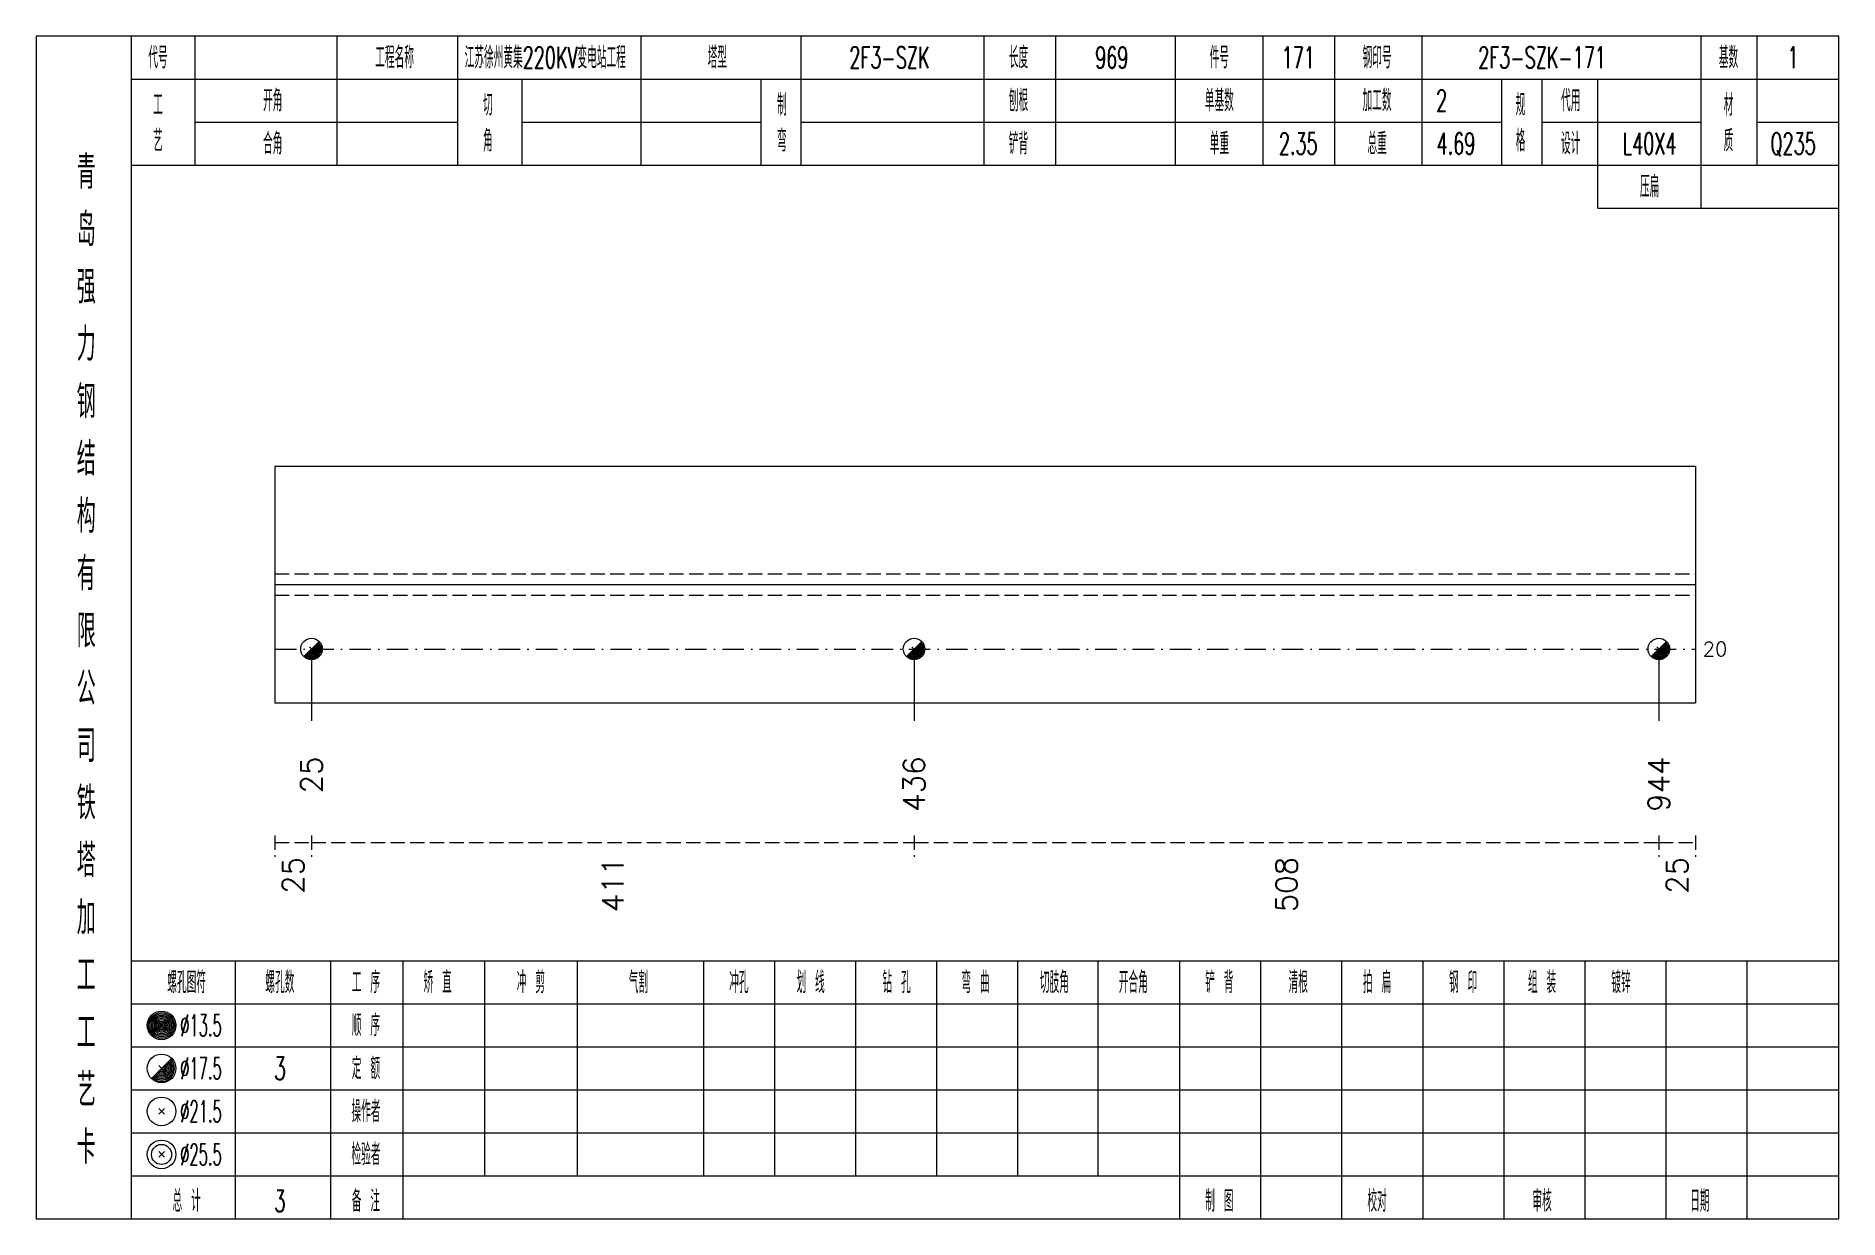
# Model space of a CAD drawing. Extents: x 0 to 4623, y -1159 to 4890.
# Drawn here: x 3114 to 3365.4, y 4050 to 4215 of the extents above; entities that cross this region are included whole.
import ezdxf
from ezdxf.enums import TextEntityAlignment as Align

# ---------------------------------------------------------------- set-up
doc = ezdxf.new("R2010")
doc.units = 0
doc.header["$MEASUREMENT"] = 0
doc.linetypes.add('一点画线', pattern=[5.2, 3, -1, 0.2, -1])
doc.linetypes.add('虚线', pattern=[2.75, 2, -0.75])
doc.layers.get('0').update_dxf_attribs({"linetype": 'CONTINUOUS', "lineweight": 25})
for name, color, linetype, lineweight in [('1', 7, 'CONTINUOUS', 25), ('4', 7, 'CONTINUOUS', 25), ('5', 7, 'CONTINUOUS', 25)]:
    doc.layers.add(name, color=color, linetype=linetype, lineweight=lineweight)
doc.styles.get("Standard").update_dxf_attribs({"font": 'simplex.shx', "width": 0.7, "height": 3, "bigfont": 'gbhzfs.shx'})

msp = doc.modelspace()

# ---------------------------------------------------------------- texts
at = {"color": 7, "linetype": 'Continuous', "lineweight": 13}
msp.add_text('20', height=2, dxfattribs=at).set_placement((3346.4, 4129.5), align=Align.MIDDLE_LEFT)
at = {"color": 8, "linetype": 'Continuous', "lineweight": 9}
for s, p in [('25', (3149.855, 4100.5)), ('411', (3194.423, 4100.5)), ('508', (3288.362, 4100.5)), ('25', (3342.845, 4100.5))]:
    msp.add_text(s, height=3, rotation=90, dxfattribs=at).set_placement(p, align=Align.MIDDLE_RIGHT)
at = {"layer": '1', "color": 7, "linetype": 'Continuous', "lineweight": 13}
for s, p in [('25', (3152.411, 4114.5)), ('436', (3236.435, 4114.5)), ('944', (3340.289, 4114.5))]:
    msp.add_text(s, height=3, rotation=90, dxfattribs=at).set_placement(p, align=Align.MIDDLE_RIGHT)
at = {"layer": '4', "color": 1, "linetype": 'Continuous', "lineweight": 13}
for s, height, width, p in [('代号', 3, 0.6, (3131, 4212)), ('工程名称', 3, 0.6, (3164, 4212)), ('江苏徐州黄集220KV变电站工程', 3, 0.6, (3185, 4212)), ('塔型', 3, 0.6, (3209, 4212)), ('2F3-SZK', 3, 0.6, (3233, 4212)), ('长度', 3, 0.6, (3251, 4212)), ('969', 3, 0.6, (3264, 4212)), ('件号', 3, 0.6, (3279, 4212)), ('171', 3, 0.6, (3290, 4212)), ('钢印号', 3, 0.6, (3301, 4212)), ('2F3-SZK-171', 3, 0.6, (3324, 4212)), ('基数', 3, 0.6, (3350, 4212)), ('1', 3, 0.6, (3359, 4212)), ('工', 3, 0.6, (3131, 4205.4)), ('开角', 3, 0.6, (3147, 4206)), ('切', 3, 0.6, (3177, 4205.4)), ('制', 3, 0.6, (3218, 4205.4)), ('刨根', 3, 0.6, (3251, 4206)), ('单基数', 3, 0.6, (3279, 4206)), ('加工数', 3, 0.6, (3301, 4206)), ('2', 3, 0.6, (3310, 4206)), ('规', 3, 0.6, (3321, 4205.4)), ('代用', 3, 0.6, (3328, 4206)), ('材', 3, 0.6, (3350, 4205.4)), ('艺', 3, 0.6, (3131, 4200.4)), ('合角', 3, 0.6, (3147, 4200)), ('角', 3, 0.6, (3177, 4200.4)), ('弯', 3, 0.6, (3218, 4200.4)), ('铲背', 3, 0.6, (3251, 4200)), ('单重', 3, 0.6, (3279, 4200)), ('2.35', 3, 0.6, (3290, 4200)), ('总重', 3, 0.6, (3301, 4200)), ('4.69', 3, 0.6, (3312, 4200)), ('格', 3, 0.6, (3321, 4200.4)), ('设计', 3, 0.6, (3328, 4200)), ('L40X4', 3, 0.6, (3339, 4200)), ('质', 3, 0.6, (3350, 4200.4)), ('Q235', 3, 0.6, (3359, 4200)), ('青', 4.6, 0.8, (3121, 4196)), ('压扁', 3, 0.6, (3339, 4194)), ('岛', 4.6, 0.8, (3121, 4188)), ('强', 4.6, 0.8, (3121, 4180)), ('力', 4.6, 0.8, (3121, 4172)), ('钢', 4.6, 0.8, (3121, 4164)), ('结', 4.6, 0.8, (3121, 4156)), ('构', 4.6, 0.8, (3121, 4148)), ('有', 4.6, 0.8, (3121, 4140)), ('限', 4.6, 0.8, (3121, 4132)), ('公', 4.6, 0.8, (3121, 4124)), ('司', 4.6, 0.8, (3121, 4116)), ('铁', 4.6, 0.8, (3121, 4108)), ('塔', 4.6, 0.8, (3121, 4100)), ('加', 4.6, 0.8, (3121, 4092)), ('工', 4.6, 0.8, (3121, 4084)), ('螺孔图符', 3, 0.6, (3135, 4083)), ('螺孔数', 3, 0.6, (3148, 4083)), ('工 序', 3, 0.6, (3160, 4083)), ('矫 直', 3, 0.6, (3170, 4083)), ('冲 剪', 3, 0.6, (3183, 4083)), ('气割', 3, 0.6, (3198, 4083)), ('冲孔', 3, 0.6, (3212, 4083)), ('划 线', 3, 0.6, (3222, 4083)), ('钻 孔', 3, 0.6, (3234, 4083)), ('弯 曲', 3, 0.6, (3245, 4083)), ('切肢角', 3, 0.6, (3256, 4083)), ('开合角', 3, 0.6, (3267, 4083)), ('铲 背', 3, 0.6, (3279, 4083)), ('清根', 3, 0.6, (3290, 4083)), ('拍 扁', 3, 0.6, (3301, 4083)), ('钢 印', 3, 0.6, (3313, 4083)), ('组 装', 3, 0.6, (3324, 4083)), ('镀锌', 3, 0.6, (3335, 4083)), ('工', 4.6, 0.8, (3121, 4076)), ('%%C13.5', 3, 0.5, (3137, 4077)), ('顺 序', 3, 0.6, (3160, 4077)), ('定 额', 3, 0.6, (3160, 4071)), ('艺', 4.6, 0.8, (3121, 4068)), ('%%C17.5', 3, 0.5, (3137, 4071)), ('3', 3.2, 0.6, (3148, 4071)), ('%%C21.5', 3, 0.5, (3137, 4065)), ('操作者', 3, 0.6, (3160, 4065)), ('卡', 4.6, 0.8, (3121, 4060)), ('%%C25.5', 3, 0.5, (3137, 4059)), ('检验者', 3, 0.6, (3160, 4059)), ('总 计', 3, 0.6, (3135, 4052.5)), ('3', 3, 0.6, (3148, 4052.5)), ('备 注', 3, 0.6, (3160, 4052.5)), ('制 图', 3, 0.6, (3279, 4052.5)), ('校对', 3, 0.6, (3301, 4052.5)), ('审核', 3, 0.6, (3324, 4052.5)), ('日期', 3, 0.6, (3346, 4052.5))]:
    msp.add_text(s, height=height, dxfattribs=dict(at, width=width)).set_placement(p, align=Align.MIDDLE_CENTER)

# ---------------------------------------------------------------- blocks, each defined once
blk = doc.blocks.new('孔17.5')
at = {"layer": '5', "color": 7, "linetype": 'Continuous', "lineweight": 13}
for p, q in [((-0.707, -0.707), (0.707, 0.707)), ((-0.2, 0.2), (0.2, -0.2))]:
    blk.add_line(p, q, dxfattribs=at)
blk.add_circle((0, 0), 1, dxfattribs=at)
for radius in [0.9, 0.8, 0.7, 0.6, 0.5, 0.4, 0.3, 0.2, 0.1]:
    blk.add_arc((0, 0), radius, 225, 45, dxfattribs=at)

# ---------------------------------------------------------------- linework, layer by layer
at = {"color": 7, "linetype": 'Continuous', "lineweight": 18}
for p, q in [((3147.3, 4155), (3147.3, 4122)), ((3147.3, 4155), (3345.4, 4155)), ((3345.4, 4155), (3345.4, 4122)), ((3147.3, 4138.5), (3345.4, 4138.5))]:
    msp.add_line(p, q, dxfattribs=at)
at = {"color": 1, "linetype": '虚线', "lineweight": 18}
for p, q in [((3147.3, 4140), (3345.4, 4140)), ((3147.3, 4137), (3345.4, 4137))]:
    msp.add_line(p, q, dxfattribs=at)
at = {"color": 3, "linetype": '一点画线', "lineweight": 13}
msp.add_line((3147.3, 4129.5), (3345.4, 4129.5), dxfattribs=at)
at = {"color": 7, "linetype": 'Continuous', "lineweight": 13}
for p, q in [((3152.411, 4129.5), (3152.411, 4119.5)), ((3236.435, 4129.5), (3236.435, 4119.5)), ((3340.289, 4129.5), (3340.289, 4119.5))]:
    msp.add_line(p, q, dxfattribs=at)
at = {"color": 8, "linetype": '虚线', "lineweight": 9}
for p, q in [((3147.3, 4103.5), (3147.3, 4100.5)), ((3152.411, 4103.5), (3152.411, 4100.5)), ((3152.411, 4103.5), (3152.411, 4100.5)), ((3236.435, 4103.5), (3236.435, 4100.5)), ((3236.435, 4103.5), (3236.435, 4100.5)), ((3340.289, 4103.5), (3340.289, 4100.5)), ((3340.289, 4103.5), (3340.289, 4100.5)), ((3345.4, 4103.5), (3345.4, 4100.5)), ((3147.3, 4102.5), (3152.411, 4102.5)), ((3152.411, 4102.5), (3236.435, 4102.5)), ((3236.435, 4102.5), (3340.289, 4102.5)), ((3340.289, 4102.5), (3345.4, 4102.5))]:
    msp.add_line(p, q, dxfattribs=at)
at = {"layer": '1', "color": 7, "linetype": 'Continuous', "lineweight": 18}
msp.add_line((3147.3, 4122), (3345.4, 4122), dxfattribs=at)
at = {"layer": '4', "color": 1, "linetype": 'Continuous', "lineweight": 18}
for p, q in [((3127.3, 4050), (3127.3, 4215)), ((3136.2, 4197), (3136.2, 4215)), ((3156, 4197), (3156, 4215)), ((3172.8, 4197), (3172.8, 4215)), ((3198.4, 4197), (3198.4, 4215)), ((3220.7, 4197), (3220.7, 4215)), ((3246.2, 4197), (3246.2, 4215)), ((3256.2, 4197), (3256.2, 4215)), ((3272.9, 4197), (3272.9, 4215)), ((3285.1, 4197), (3285.1, 4215)), ((3295.1, 4197), (3295.1, 4215)), ((3307.3, 4197), (3307.3, 4215)), ((3346.2, 4191), (3346.2, 4215)), ((3354, 4197), (3354, 4215)), ((3127.3, 4209), (3365.4, 4209)), ((3181.8, 4197), (3181.8, 4209)), ((3215.1, 4197), (3215.1, 4209)), ((3318.4, 4197), (3318.4, 4209)), ((3324, 4197), (3324, 4209)), ((3331.8, 4191), (3331.8, 4209)), ((3136.2, 4203), (3172.8, 4203)), ((3181.8, 4203), (3215.1, 4203)), ((3220.7, 4203), (3318.4, 4203)), ((3324, 4203), (3346.2, 4203)), ((3354, 4203), (3365.4, 4203)), ((3127.3, 4197), (3365.4, 4197)), ((3331.8, 4191), (3365.4, 4191)), ((3127.3, 4086), (3365.4, 4086)), ((3141.8, 4050), (3141.8, 4086)), ((3155.1, 4050), (3155.1, 4086)), ((3165.2, 4050), (3165.2, 4086)), ((3176.6, 4056), (3176.6, 4086)), ((3189.5, 4056), (3189.5, 4086)), ((3207.1, 4056), (3207.1, 4086)), ((3217, 4056), (3217, 4086)), ((3228.3, 4056), (3228.3, 4086)), ((3239.6, 4056), (3239.6, 4086)), ((3250.9, 4056), (3250.9, 4086)), ((3262.1, 4056), (3262.1, 4086)), ((3273.5, 4056), (3273.5, 4086)), ((3284.8, 4056), (3284.8, 4086)), ((3296.1, 4056), (3296.1, 4086)), ((3307.4, 4056), (3307.4, 4086)), ((3318.7, 4056), (3318.7, 4086)), ((3330, 4056), (3330, 4086)), ((3341.3, 4056), (3341.3, 4086)), ((3352.6, 4056), (3352.6, 4086)), ((3127.3, 4080), (3365.4, 4080)), ((3127.3, 4074), (3365.4, 4074)), ((3127.3, 4068), (3365.4, 4068)), ((3127.3, 4062), (3365.4, 4062)), ((3127.3, 4056), (3365.4, 4056)), ((3273.5, 4050), (3273.5, 4056)), ((3284.8, 4050), (3284.8, 4056)), ((3296.1, 4050), (3296.1, 4056)), ((3307.4, 4050), (3307.4, 4056)), ((3318.7, 4050), (3318.7, 4056)), ((3330, 4050), (3330, 4056)), ((3341.3, 4050), (3341.3, 4056)), ((3352.6, 4050), (3352.6, 4056))]:
    msp.add_line(p, q, dxfattribs=at)
at = {"layer": '4', "color": 7, "linetype": 'Continuous', "lineweight": 13}
for p, q in [((3131.3, 4076.8), (3131.7, 4077.2)), ((3131.7, 4076.8), (3131.3, 4077.2)), ((3130.086, 4069.586), (3132.914, 4072.414)), ((3131.1, 4071.4), (3131.9, 4070.6)), ((3131.1, 4064.6), (3131.9, 4065.4)), ((3131.1, 4065.4), (3131.9, 4064.6)), ((3131.1, 4058.6), (3131.9, 4059.4)), ((3131.1, 4059.4), (3131.9, 4058.6))]:
    msp.add_line(p, q, dxfattribs=at)
at = {"layer": '4', "color": 1, "linetype": 'Continuous', "lineweight": 18}
msp.add_lwpolyline([(3114, 4215), (3114, 4050), (3365.4, 4050), (3365.4, 4215)], close=True, dxfattribs=at)
at = {"layer": '4', "color": 7, "linetype": 'Continuous', "lineweight": 13}
for centre, radius in [((3131.5, 4077), 2), ((3131.5, 4077), 1.8), ((3131.5, 4077), 1.6), ((3131.5, 4077), 1.4), ((3131.5, 4077), 1.2), ((3131.5, 4077), 1), ((3131.5, 4077), 0.8), ((3131.5, 4077), 0.6), ((3131.5, 4077), 0.4), ((3131.5, 4077), 0.2), ((3131.5, 4071), 2), ((3131.5, 4065), 2), ((3131.5, 4059), 2), ((3131.5, 4059), 1.4)]:
    msp.add_circle(centre, radius, dxfattribs=at)
for radius in [1.8, 1.6, 1.4, 1.2, 1, 0.8, 0.6, 0.4, 0.2]:
    msp.add_arc((3131.5, 4071), radius, 225, 45, dxfattribs=at)

# ---------------------------------------------------------------- block references
at = {"layer": '1', "color": 7, "linetype": 'Continuous', "lineweight": 13, "xscale": 1.5, "yscale": 1.5, "zscale": 1.5}
for p in [(3152.411, 4129.5), (3236.435, 4129.5), (3340.289, 4129.5)]:
    msp.add_blockref('孔17.5', p, dxfattribs=at)

msp.set_redraw_order([(e.dxf.handle, doc.entitydb.next_handle()) for e in msp.query("TEXT MTEXT ATTDEF DIMENSION ARC_DIMENSION")])  # texts and dimensions are drawn at this point

doc.saveas('drawing.dxf')
